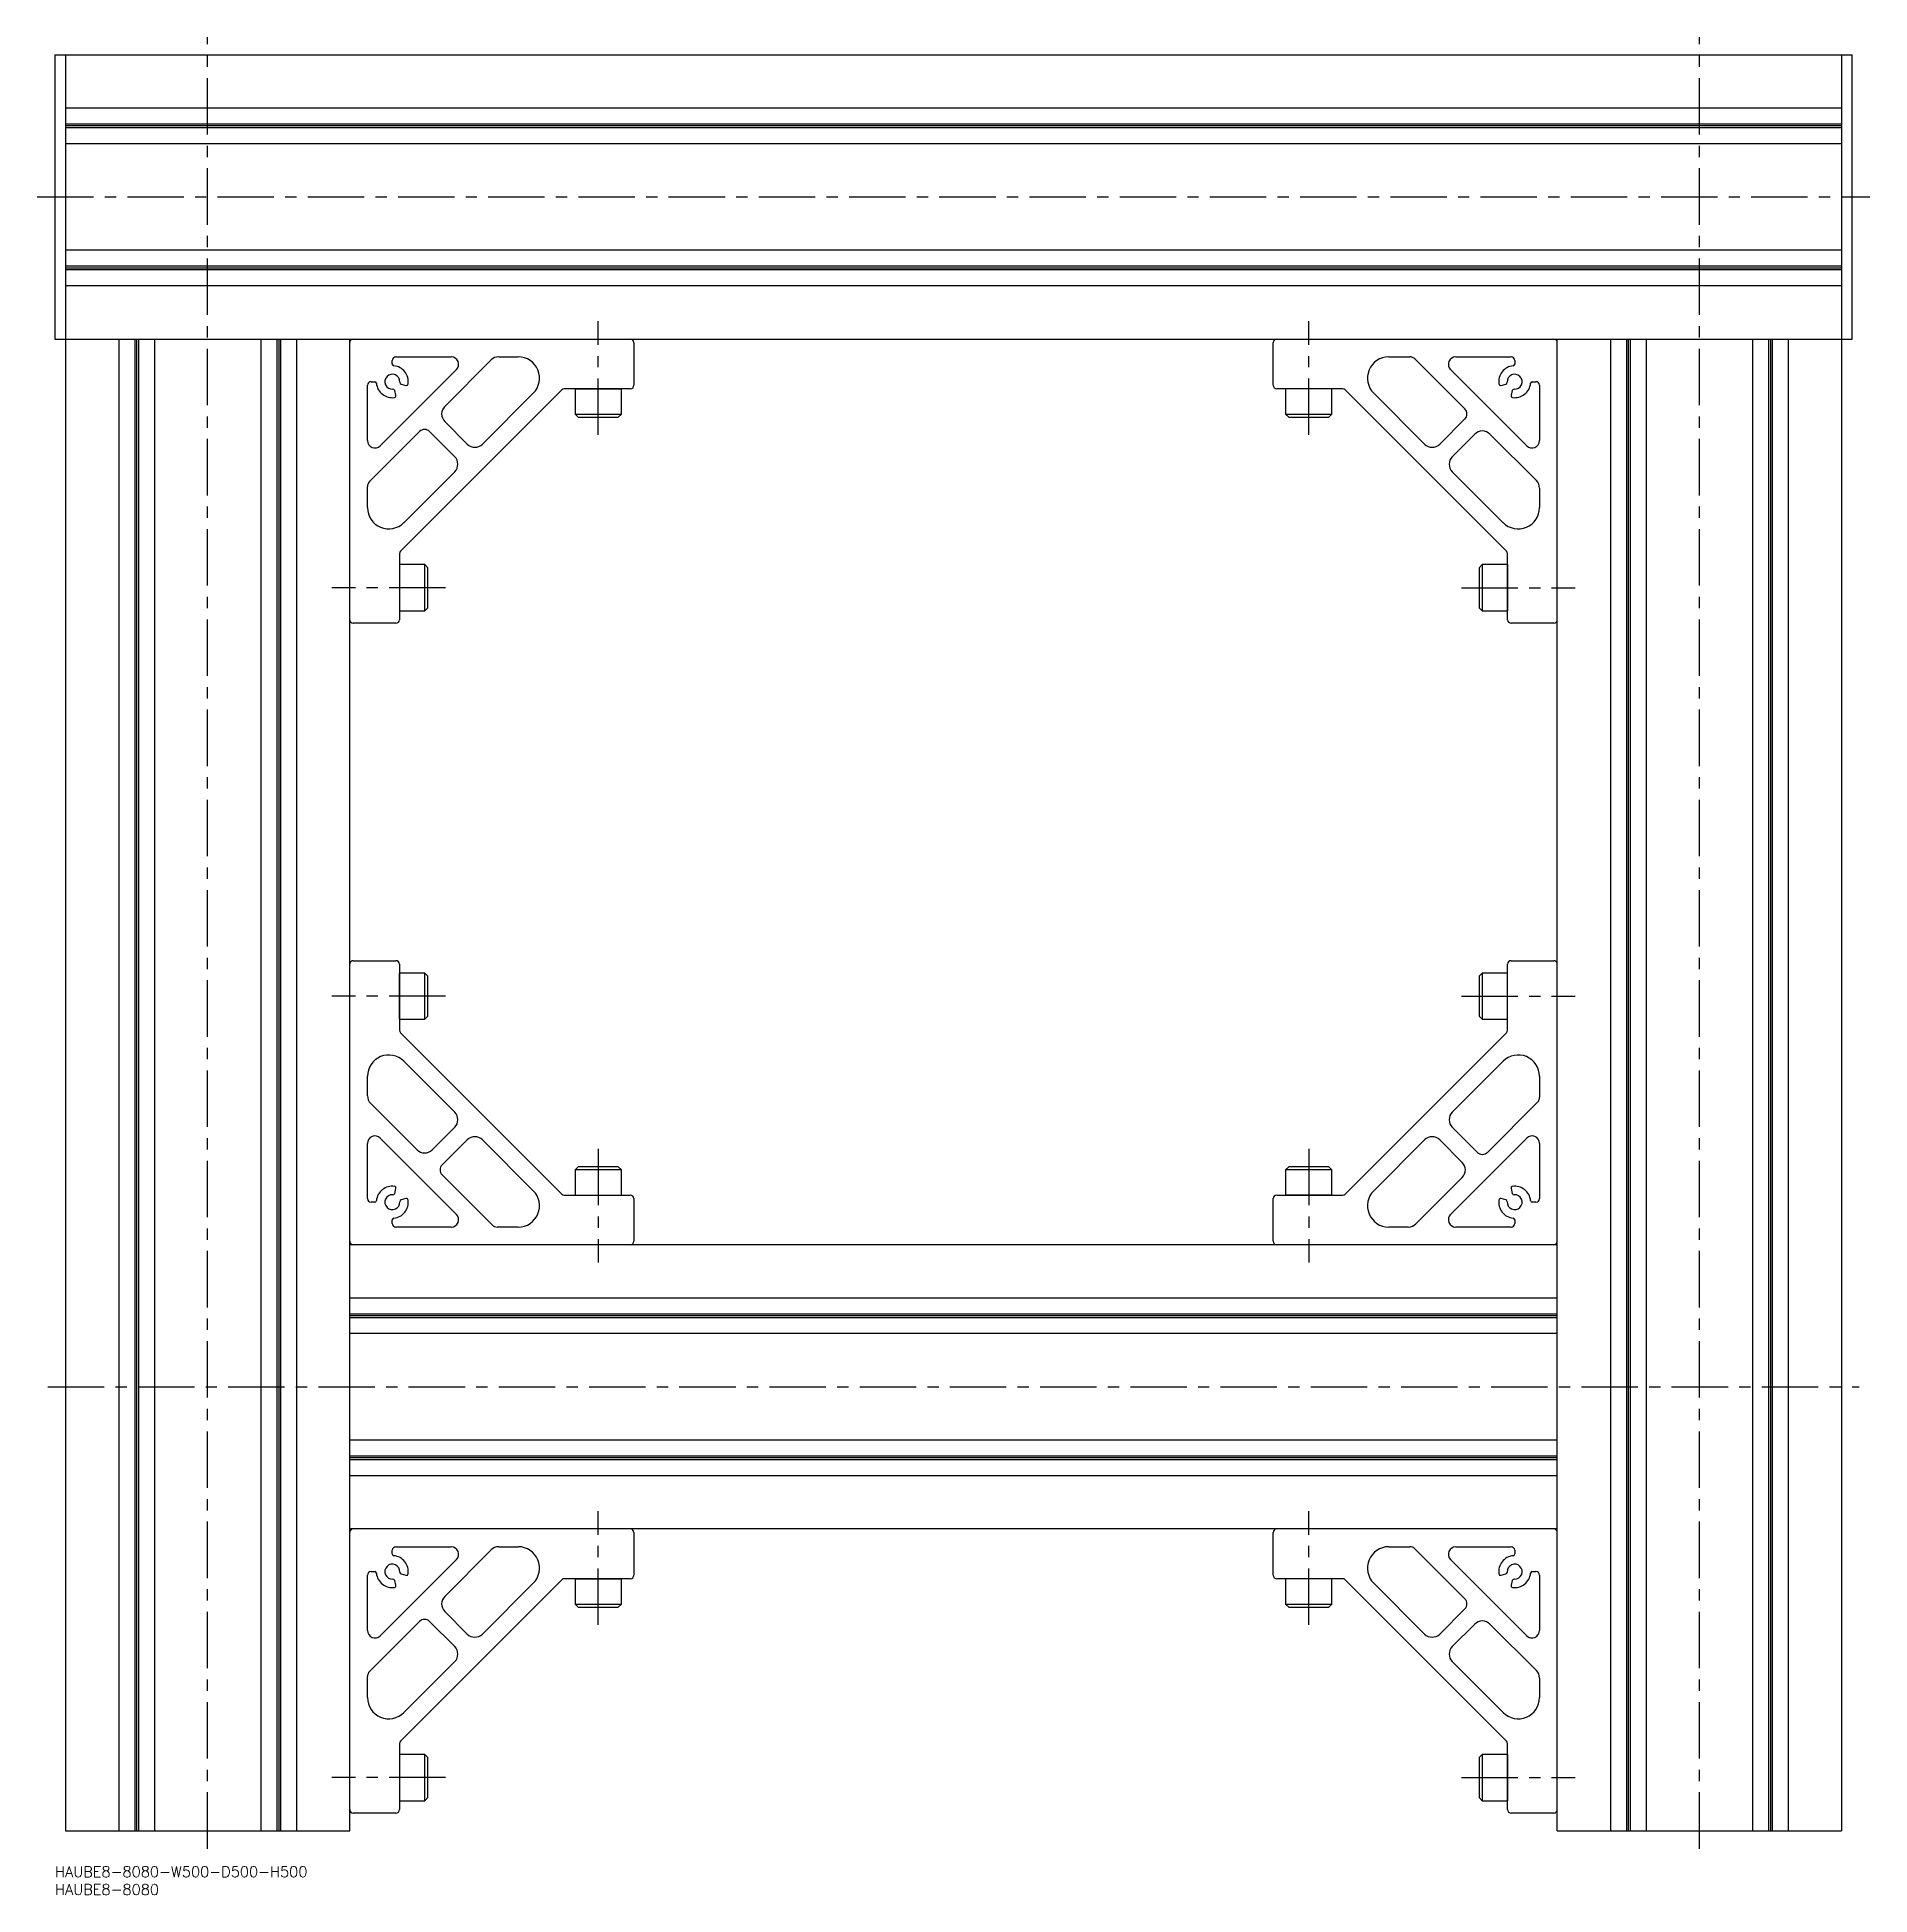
# Model space of a CAD drawing. Extents: x -5 to 1211, y -8 to 1075.
# Drawn here: x -5 to 511, y -8 to 515 of the extents above; entities that cross this region are included whole.
import ezdxf

# ---------------------------------------------------------------- set-up
doc = ezdxf.new("R2010")
doc.units = 0
doc.header["$LTSCALE"] = 0.5
doc.linetypes.add('CENTER', pattern=[50.8, 31.75, -6.35, 6.35, -6.35])
for name, color, linetype in [('MSM_CENTER', 1, 'CENTER'), ('MSM_CONTINUOUS', 7, 'CONTINUOUS'), ('MSM_PART_NUMBER', 7, 'CONTINUOUS')]:
    doc.layers.add(name, color=color, linetype=linetype)
doc.styles.get("Standard").update_dxf_attribs({"font": 'txt.shx', "height": 3, "bigfont": 'bigfont.shx'})

# ---------------------------------------------------------------- blocks, each defined once
blk = doc.blocks.new('*U8')
at = {"layer": 'MSM_PART_NUMBER'}
blk.add_text('HAUBE8-8080-W500-D500-H500', height=3, dxfattribs=at).set_placement((0, -3))
blk = doc.blocks.new('*U9')
at = {"layer": 'MSM_PART_NUMBER'}
blk.add_text('HAUBE8-8080', height=3, dxfattribs=at).set_placement((0, -8))

msp = doc.modelspace()

# ---------------------------------------------------------------- linework, layer by layer
at = {"layer": 'MSM_CENTER'}
for p, q in [((43, 5), (43, 515)), ((463, 5), (463, 515)), ((-5, 470), (511, 470)), ((153, 403), (153, 435)), ((353, 403), (353, 435)), ((110, 360), (78, 360)), ((396, 360), (428, 360)), ((110, 245), (78, 245)), ((396, 245), (428, 245)), ((153, 202), (153, 170)), ((353, 202), (353, 170)), ((-2, 135), (508, 135)), ((153, 68), (153, 100)), ((353, 68), (353, 100)), ((110, 25), (78, 25)), ((396, 25), (428, 25))]:
    msp.add_line(p, q, dxfattribs=at)
at = {"layer": 'MSM_CONTINUOUS'}
for p, q in [((0, 510), (506, 510)), ((0, 510), (0, 430)), ((3, 510), (3, 10)), ((503, 510), (503, 10)), ((506, 430), (506, 510)), ((503, 495), (3, 495)), ((503, 490.52), (3, 490.52)), ((503, 490), (3, 490)), ((503, 489.48), (3, 489.48)), ((503, 485), (3, 485)), ((503, 455), (3, 455)), ((503, 450.52), (3, 450.52)), ((503, 450), (3, 450)), ((503, 449.48), (3, 449.48)), ((503, 445), (3, 445)), ((0, 430), (506, 430)), ((18, 430), (18, 10)), ((22.48, 430), (22.48, 10)), ((23, 430), (23, 10)), ((23.52, 430), (23.52, 10)), ((28, 430), (28, 10)), ((58, 430), (58, 10)), ((62.48, 430), (62.48, 10)), ((63, 430), (63, 10)), ((63.52, 430), (63.52, 10)), ((68, 430), (68, 10)), ((83, 10), (83, 430)), ((163, 429), (163, 417)), ((343, 417), (343, 429)), ((423, 10), (423, 430)), ((438, 430), (438, 10)), ((442.48, 430), (442.48, 10)), ((443, 430), (443, 10)), ((443.52, 430), (443.52, 10)), ((448, 430), (448, 10)), ((478, 430), (478, 10)), ((482.48, 430), (482.48, 10)), ((483, 430), (483, 10)), ((483.52, 430), (483.52, 10)), ((488, 430), (488, 10)), ((95, 422.97), (95, 424)), ((96, 425), (111.57, 425)), ((109.75, 411.03), (122.84, 424.12)), ((124.96, 425), (130.44, 425)), ((375.56, 425), (381.46, 425)), ((382.87, 424.41), (396.96, 410.32)), ((394.43, 425), (410, 425)), ((411, 424), (411, 422.97)), ((113.06, 421.42), (91.58, 399.94)), ((414.42, 399.94), (392.94, 421.42)), ((88, 401.43), (88, 417)), ((89, 418), (90.03, 418)), ((96.03, 414.17), (95.66, 415.54)), ((142.71, 415.71), (97.29, 370.29)), ((97.46, 417.34), (98.83, 416.97)), ((134.69, 414.76), (120.35, 400.42)), ((162, 416), (143.41, 416)), ((146.5, 416), (146.5, 408.87)), ((146.5, 416), (159.5, 416)), ((159.5, 408.87), (159.5, 416)), ((362.59, 416), (344, 416)), ((346.5, 416), (346.5, 408.87)), ((359.5, 408.87), (359.5, 416)), ((408.71, 370.29), (363.29, 415.71)), ((385.65, 400.42), (371.31, 414.76)), ((407.17, 416.97), (408.54, 417.34)), ((410.34, 415.54), (409.97, 414.17)), ((415.97, 418), (417, 418)), ((418, 417), (418, 401.43)), ((146.5, 408.87), (147.37, 408)), ((146.5, 408.87), (159.5, 408.87)), ((147.37, 408), (158.63, 408)), ((158.63, 408), (159.5, 408.87)), ((346.5, 408.87), (347.37, 408)), ((346.5, 408.87), (359.5, 408.87)), ((347.37, 408), (358.63, 408)), ((358.63, 408), (359.5, 408.87)), ((88.59, 389.87), (102.68, 403.96)), ((105.5, 403.96), (112.58, 396.89)), ((116.11, 400.42), (109.75, 406.79)), ((396.96, 407.5), (389.89, 400.42)), ((393.42, 396.89), (399.79, 403.25)), ((404.03, 403.25), (417.12, 390.16)), ((112.58, 392.65), (98.24, 378.31)), ((407.76, 378.31), (393.42, 392.65)), ((88, 382.56), (88, 388.46)), ((418, 388.04), (418, 382.56)), ((97, 369.59), (97, 351)), ((104.13, 366.5), (97, 366.5)), ((105, 365.63), (104.13, 366.5)), ((104.13, 353.5), (104.13, 366.5)), ((401.87, 366.5), (401, 365.63)), ((409, 366.5), (401.87, 366.5)), ((401.87, 366.5), (401.87, 353.5)), ((409, 351), (409, 369.59)), ((409, 366.5), (409, 353.5)), ((105, 354.37), (105, 365.63)), ((401, 365.63), (401, 354.37)), ((97, 353.5), (104.13, 353.5)), ((104.13, 353.5), (105, 354.37)), ((401, 354.37), (401.87, 353.5)), ((401.87, 353.5), (409, 353.5)), ((96, 350), (84, 350)), ((422, 350), (410, 350)), ((84, 255), (96, 255)), ((97, 254), (97, 235.41)), ((104.13, 251.5), (97, 251.5)), ((97, 238.5), (97, 251.5)), ((105, 250.63), (104.13, 251.5)), ((104.13, 238.5), (104.13, 251.5)), ((401.87, 251.5), (401, 250.63)), ((409, 251.5), (401.87, 251.5)), ((401.87, 251.5), (401.87, 238.5)), ((409, 235.41), (409, 254)), ((410, 255), (422, 255)), ((105, 239.37), (105, 250.63)), ((401, 250.63), (401, 239.37)), ((97, 238.5), (104.13, 238.5)), ((104.13, 238.5), (105, 239.37)), ((401, 239.37), (401.87, 238.5)), ((401.87, 238.5), (409, 238.5)), ((97.29, 234.71), (142.71, 189.29)), ((363.29, 189.29), (408.71, 234.71)), ((98.24, 226.69), (112.58, 212.35)), ((393.42, 212.35), (407.76, 226.69)), ((88, 216.96), (88, 222.44)), ((418, 222.44), (418, 216.54)), ((101.97, 201.75), (88.88, 214.84)), ((417.41, 215.13), (403.32, 201.04)), ((91.58, 205.06), (113.06, 183.58)), ((112.58, 208.11), (106.21, 201.75)), ((109.04, 197.5), (116.11, 204.58)), ((120.35, 204.58), (134.69, 190.24)), ((371.31, 190.24), (385.65, 204.58)), ((389.89, 204.58), (396.25, 198.21)), ((392.94, 183.58), (414.42, 205.06)), ((400.5, 201.04), (393.42, 208.11)), ((88, 188), (88, 203.57)), ((418, 203.57), (418, 188)), ((123.13, 180.59), (109.04, 194.68)), ((147.37, 197), (146.5, 196.13)), ((146.5, 196.13), (146.5, 189)), ((159.5, 196.13), (146.5, 196.13)), ((158.63, 197), (147.37, 197)), ((159.5, 196.13), (158.63, 197)), ((159.5, 189), (159.5, 196.13)), ((347.37, 197), (346.5, 196.13)), ((346.5, 196.13), (346.5, 189)), ((359.5, 196.13), (346.5, 196.13)), ((358.63, 197), (347.37, 197)), ((359.5, 196.13), (358.63, 197)), ((359.5, 189), (359.5, 196.13)), ((396.25, 193.97), (383.16, 180.88)), ((95.66, 189.46), (96.03, 190.83)), ((143.41, 189), (162, 189)), ((344, 189), (362.59, 189)), ((359.5, 189), (346.5, 189)), ((409.97, 190.83), (410.34, 189.46)), ((90.03, 187), (89, 187)), ((98.83, 188.03), (97.46, 187.66)), ((163, 188), (163, 176)), ((343, 176), (343, 188)), ((408.54, 187.66), (407.17, 188.03)), ((417, 187), (415.97, 187)), ((95, 181), (95, 182.03)), ((111.57, 180), (96, 180)), ((130.44, 180), (124.54, 180)), ((381.04, 180), (375.56, 180)), ((410, 180), (394.43, 180)), ((411, 182.03), (411, 181)), ((423, 175), (83, 175)), ((423, 160), (83, 160)), ((423, 155.52), (83, 155.52)), ((423, 155), (83, 155)), ((423, 154.48), (83, 154.48)), ((423, 150), (83, 150)), ((423, 120), (83, 120)), ((423, 115.52), (83, 115.52)), ((423, 115), (83, 115)), ((423, 114.48), (83, 114.48)), ((423, 110), (83, 110)), ((423, 95), (83, 95)), ((95, 87.97), (95, 89)), ((96, 90), (111.57, 90)), ((109.75, 76.03), (122.84, 89.12)), ((124.96, 90), (130.44, 90)), ((163, 94), (163, 82)), ((343, 82), (343, 94)), ((375.56, 90), (381.46, 90)), ((382.87, 89.41), (396.96, 75.32)), ((394.43, 90), (410, 90)), ((411, 89), (411, 87.97)), ((113.06, 86.42), (91.58, 64.94)), ((414.42, 64.94), (392.94, 86.42)), ((88, 66.43), (88, 82)), ((89, 83), (90.03, 83)), ((96.03, 79.17), (95.66, 80.54)), ((142.71, 80.71), (97.29, 35.29)), ((97.46, 82.34), (98.83, 81.97)), ((134.69, 79.76), (120.35, 65.42)), ((162, 81), (143.41, 81)), ((146.5, 81), (146.5, 73.87)), ((146.5, 81), (159.5, 81)), ((159.5, 73.87), (159.5, 81)), ((362.59, 81), (344, 81)), ((346.5, 81), (346.5, 73.87)), ((359.5, 73.87), (359.5, 81)), ((408.71, 35.29), (363.29, 80.71)), ((385.65, 65.42), (371.31, 79.76)), ((407.17, 81.97), (408.54, 82.34)), ((410.34, 80.54), (409.97, 79.17)), ((415.97, 83), (417, 83)), ((418, 82), (418, 66.43)), ((146.5, 73.87), (147.37, 73)), ((146.5, 73.87), (159.5, 73.87)), ((158.63, 73), (159.5, 73.87)), ((346.5, 73.87), (347.37, 73)), ((346.5, 73.87), (359.5, 73.87)), ((358.63, 73), (359.5, 73.87)), ((88.59, 54.87), (102.68, 68.96)), ((105.5, 68.96), (112.58, 61.89)), ((116.11, 65.42), (109.75, 71.79)), ((147.37, 73), (158.63, 73)), ((347.37, 73), (358.63, 73)), ((396.96, 72.5), (389.89, 65.42)), ((393.42, 61.89), (399.79, 68.25)), ((404.03, 68.25), (417.12, 55.16)), ((112.58, 57.65), (98.24, 43.31)), ((407.76, 43.31), (393.42, 57.65)), ((88, 47.56), (88, 53.46)), ((418, 53.04), (418, 47.56)), ((97, 34.59), (97, 16)), ((104.13, 31.5), (97, 31.5)), ((105, 30.63), (104.13, 31.5)), ((104.13, 18.5), (104.13, 31.5)), ((401.87, 31.5), (401, 30.63)), ((409, 31.5), (401.87, 31.5)), ((401.87, 31.5), (401.87, 18.5)), ((409, 16), (409, 34.59)), ((409, 31.5), (409, 18.5)), ((105, 19.37), (105, 30.63)), ((401, 30.63), (401, 19.37)), ((97, 18.5), (104.13, 18.5)), ((104.13, 18.5), (105, 19.37)), ((401, 19.37), (401.87, 18.5)), ((401.87, 18.5), (409, 18.5)), ((96, 15), (84, 15)), ((422, 15), (410, 15)), ((3, 10), (83, 10)), ((423, 10), (503, 10))]:
    msp.add_line(p, q, dxfattribs=at)
for centre, radius, start, end in [((84, 429), 1, 90, 180), ((162, 429), 1, 0, 90), ((344, 429), 1, 90, 180), ((422, 429), 1, 0, 90), ((96, 424), 1, 90, 180), ((111.57, 422.9), 2.1, 315, 90), ((124.96, 422), 3, 89.9998, 134.9998), ((130.44, 419), 6, 315, 89.9999), ((375.56, 419), 6, 90, 225), ((381.46, 423), 2, 44.9992, 89.9989), ((394.43, 422.9), 2.1, 90, 225), ((410, 424), 1, 0, 90), ((95, 418), 2.1, 356.0866, 273.9121), ((95.5, 422.97), 0.5, 180.0013, 264.2604), ((95, 418), 4.5, 352.1801, 84.2609), ((411, 418), 4.5, 95.7397, 187.8193), ((411, 418), 2.1, 266.0866, 183.9121), ((410.5, 422.97), 0.5, 275.7365, 0.0016), ((89, 417), 1, 90, 180), ((90.03, 417.5), 0.5, 5.7365, 90.0016), ((95, 418), 4.5, 185.7397, 277.8193), ((95.18, 415.41), 0.5, 14.9999, 93.9121), ((95.54, 414.04), 0.5, 277.8211, 14.9986), ((97.59, 417.82), 0.5, 176.0866, 255.0001), ((98.96, 417.46), 0.5, 255.0003, 352.1775), ((143.41, 415), 1, 89.9992, 134.9995), ((162, 417), 1, 270, 0), ((344, 417), 1, 180, 270.0021), ((362.59, 415), 1, 45.0011, 90.0014), ((407.04, 417.46), 0.5, 187.8211, 284.9986), ((408.41, 417.82), 0.5, 284.9999, 3.9121), ((410.46, 414.04), 0.5, 165.0003, 262.1775), ((410.82, 415.41), 0.5, 86.0866, 165.0001), ((411, 418), 4.5, 262.1801, 354.2609), ((415.97, 417.5), 0.5, 90.0013, 174.2604), ((417, 417), 1, 0, 90), ((111.87, 408.91), 3, 134.9999, 224.9999), ((395.55, 408.91), 2, 314.9988, 45.0008), ((104.09, 402.55), 2, 44.9988, 135.0008), ((401.91, 401.13), 3, 44.9999, 134.9999), ((90.1, 401.43), 2.1, 180, 315), ((118.23, 402.55), 3, 225.0007, 314.9995), ((387.77, 402.55), 3, 224.9998, 314.9999), ((415.9, 401.43), 2.1, 225, 0), ((110.45, 394.77), 3, 314.9998, 44.9999), ((395.55, 394.77), 3, 135.0007, 224.9995), ((90, 388.46), 2, 134.9992, 179.9989), ((415, 388.04), 3, 359.9998, 44.9998), ((94, 382.56), 6, 180, 315), ((412, 382.56), 6, 225, 359.9999), ((98, 369.59), 1, 135.0011, 180.0014), ((408, 369.59), 1, 359.9992, 44.9995), ((84, 351), 1, 180, 270), ((96, 351), 1, 270, 0.0021), ((410, 351), 1, 180, 270), ((422, 351), 1, 270, 0), ((84, 254), 1, 90, 180), ((96, 254), 1, 0, 90), ((410, 254), 1, 90, 180.0021), ((422, 254), 1, 0, 90), ((98, 235.41), 1, 179.9992, 224.9995), ((408, 235.41), 1, 315.0011, 0.0014), ((94, 222.44), 6, 45, 179.9999), ((412, 222.44), 6, 0, 135), ((91, 216.96), 3, 179.9998, 224.9998), ((416, 216.54), 2, 314.9992, 359.9989), ((110.45, 210.23), 3, 315.0007, 44.9995), ((395.55, 210.23), 3, 134.9998, 224.9999), ((90.1, 203.57), 2.1, 45, 180), ((118.23, 202.45), 3, 44.9998, 134.9999), ((387.77, 202.45), 3, 45.0007, 134.9995), ((415.9, 203.57), 2.1, 0, 135), ((104.09, 203.87), 3, 224.9999, 314.9999), ((401.91, 202.45), 2, 224.9988, 315.0008), ((110.45, 196.09), 2, 134.9988, 225.0008), ((394.13, 196.09), 3, 314.9999, 44.9999), ((95, 187), 4.5, 82.1801, 174.2609), ((95, 187), 2.1, 86.0866, 3.9121), ((95.18, 189.59), 0.5, 266.0866, 345.0001), ((95.54, 190.96), 0.5, 345.0003, 82.1775), ((130.44, 186), 6, 270, 45), ((143.41, 190), 1, 225.0011, 270.0014), ((162, 188), 1, 0, 90.0021), ((344, 188), 1, 90, 180), ((362.59, 190), 1, 269.9992, 314.9995), ((375.56, 186), 6, 135, 269.9999), ((411, 187), 2.1, 176.0866, 93.9121), ((410.46, 190.96), 0.5, 97.8211, 194.9986), ((410.82, 189.59), 0.5, 194.9999, 273.9121), ((411, 187), 4.5, 5.7397, 97.8193), ((89, 188), 1, 180, 270), ((90.03, 187.5), 0.5, 270.0013, 354.2604), ((95, 187), 4.5, 275.7397, 7.8193), ((97.59, 187.18), 0.5, 104.9999, 183.9121), ((98.96, 187.54), 0.5, 7.8211, 104.9986), ((111.57, 182.1), 2.1, 270, 45), ((394.43, 182.1), 2.1, 135, 270), ((411, 187), 4.5, 172.1801, 264.2609), ((407.04, 187.54), 0.5, 75.0003, 172.1775), ((408.41, 187.18), 0.5, 356.0866, 75.0001), ((415.97, 187.5), 0.5, 185.7365, 270.0016), ((417, 188), 1, 270, 0), ((95.5, 182.03), 0.5, 95.7365, 180.0016), ((96, 181), 1, 180, 270), ((124.54, 182), 2, 224.9992, 269.9989), ((381.04, 183), 3, 269.9998, 314.9998), ((410, 181), 1, 270, 0), ((410.5, 182.03), 0.5, 0.0013, 84.2604), ((84, 176), 1, 180, 270), ((162, 176), 1, 270, 0), ((344, 176), 1, 180, 270), ((422, 176), 1, 270, 0), ((84, 94), 1, 90, 180), ((162, 94), 1, 0, 90), ((344, 94), 1, 90, 180), ((422, 94), 1, 0, 90), ((96, 89), 1, 90, 180), ((111.57, 87.9), 2.1, 315, 90), ((124.96, 87), 3, 89.9998, 134.9998), ((130.44, 84), 6, 315, 89.9999), ((375.56, 84), 6, 90, 225), ((381.46, 88), 2, 44.9992, 89.9989), ((394.43, 87.9), 2.1, 90, 225), ((410, 89), 1, 0, 90), ((95, 83), 2.1, 356.0866, 273.9121), ((95.5, 87.97), 0.5, 180.0013, 264.2604), ((95, 83), 4.5, 352.1801, 84.2609), ((411, 83), 4.5, 95.7397, 187.8193), ((411, 83), 2.1, 266.0866, 183.9121), ((410.5, 87.97), 0.5, 275.7365, 0.0016), ((89, 82), 1, 90, 180), ((90.03, 82.5), 0.5, 5.7365, 90.0016), ((95, 83), 4.5, 185.7397, 277.8193), ((95.18, 80.41), 0.5, 14.9999, 93.9121), ((95.54, 79.04), 0.5, 277.8211, 14.9986), ((97.59, 82.82), 0.5, 176.0866, 255.0001), ((98.96, 82.46), 0.5, 255.0003, 352.1775), ((143.41, 80), 1, 89.9992, 134.9995), ((162, 82), 1, 270, 0), ((344, 82), 1, 180, 270.0021), ((362.59, 80), 1, 45.0011, 90.0014), ((407.04, 82.46), 0.5, 187.8211, 284.9986), ((408.41, 82.82), 0.5, 284.9999, 3.9121), ((410.46, 79.04), 0.5, 165.0003, 262.1775), ((410.82, 80.41), 0.5, 86.0866, 165.0001), ((411, 83), 4.5, 262.1801, 354.2609), ((415.97, 82.5), 0.5, 90.0013, 174.2604), ((417, 82), 1, 0, 90), ((111.87, 73.91), 3, 134.9999, 224.9999), ((395.55, 73.91), 2, 314.9988, 45.0008), ((104.09, 67.55), 2, 44.9988, 135.0008), ((401.91, 66.13), 3, 44.9999, 134.9999), ((90.1, 66.43), 2.1, 180, 315), ((118.23, 67.55), 3, 225.0007, 314.9995), ((387.77, 67.55), 3, 224.9998, 314.9999), ((415.9, 66.43), 2.1, 225, 0), ((110.45, 59.77), 3, 314.9998, 44.9999), ((395.55, 59.77), 3, 135.0007, 224.9995), ((90, 53.46), 2, 134.9992, 179.9989), ((415, 53.04), 3, 359.9998, 44.9998), ((94, 47.56), 6, 180, 315), ((412, 47.56), 6, 225, 359.9999), ((98, 34.59), 1, 135.0011, 180.0014), ((408, 34.59), 1, 359.9992, 44.9995), ((84, 16), 1, 180, 270), ((96, 16), 1, 270, 0.0021), ((410, 16), 1, 180, 270), ((422, 16), 1, 270, 0)]:
    msp.add_arc(centre, radius, start, end, dxfattribs=at)

# ---------------------------------------------------------------- block references
for name in ['*U8', '*U9']:
    msp.add_blockref(name, (0, 0), dxfattribs=at)

doc.saveas('drawing.dxf')
